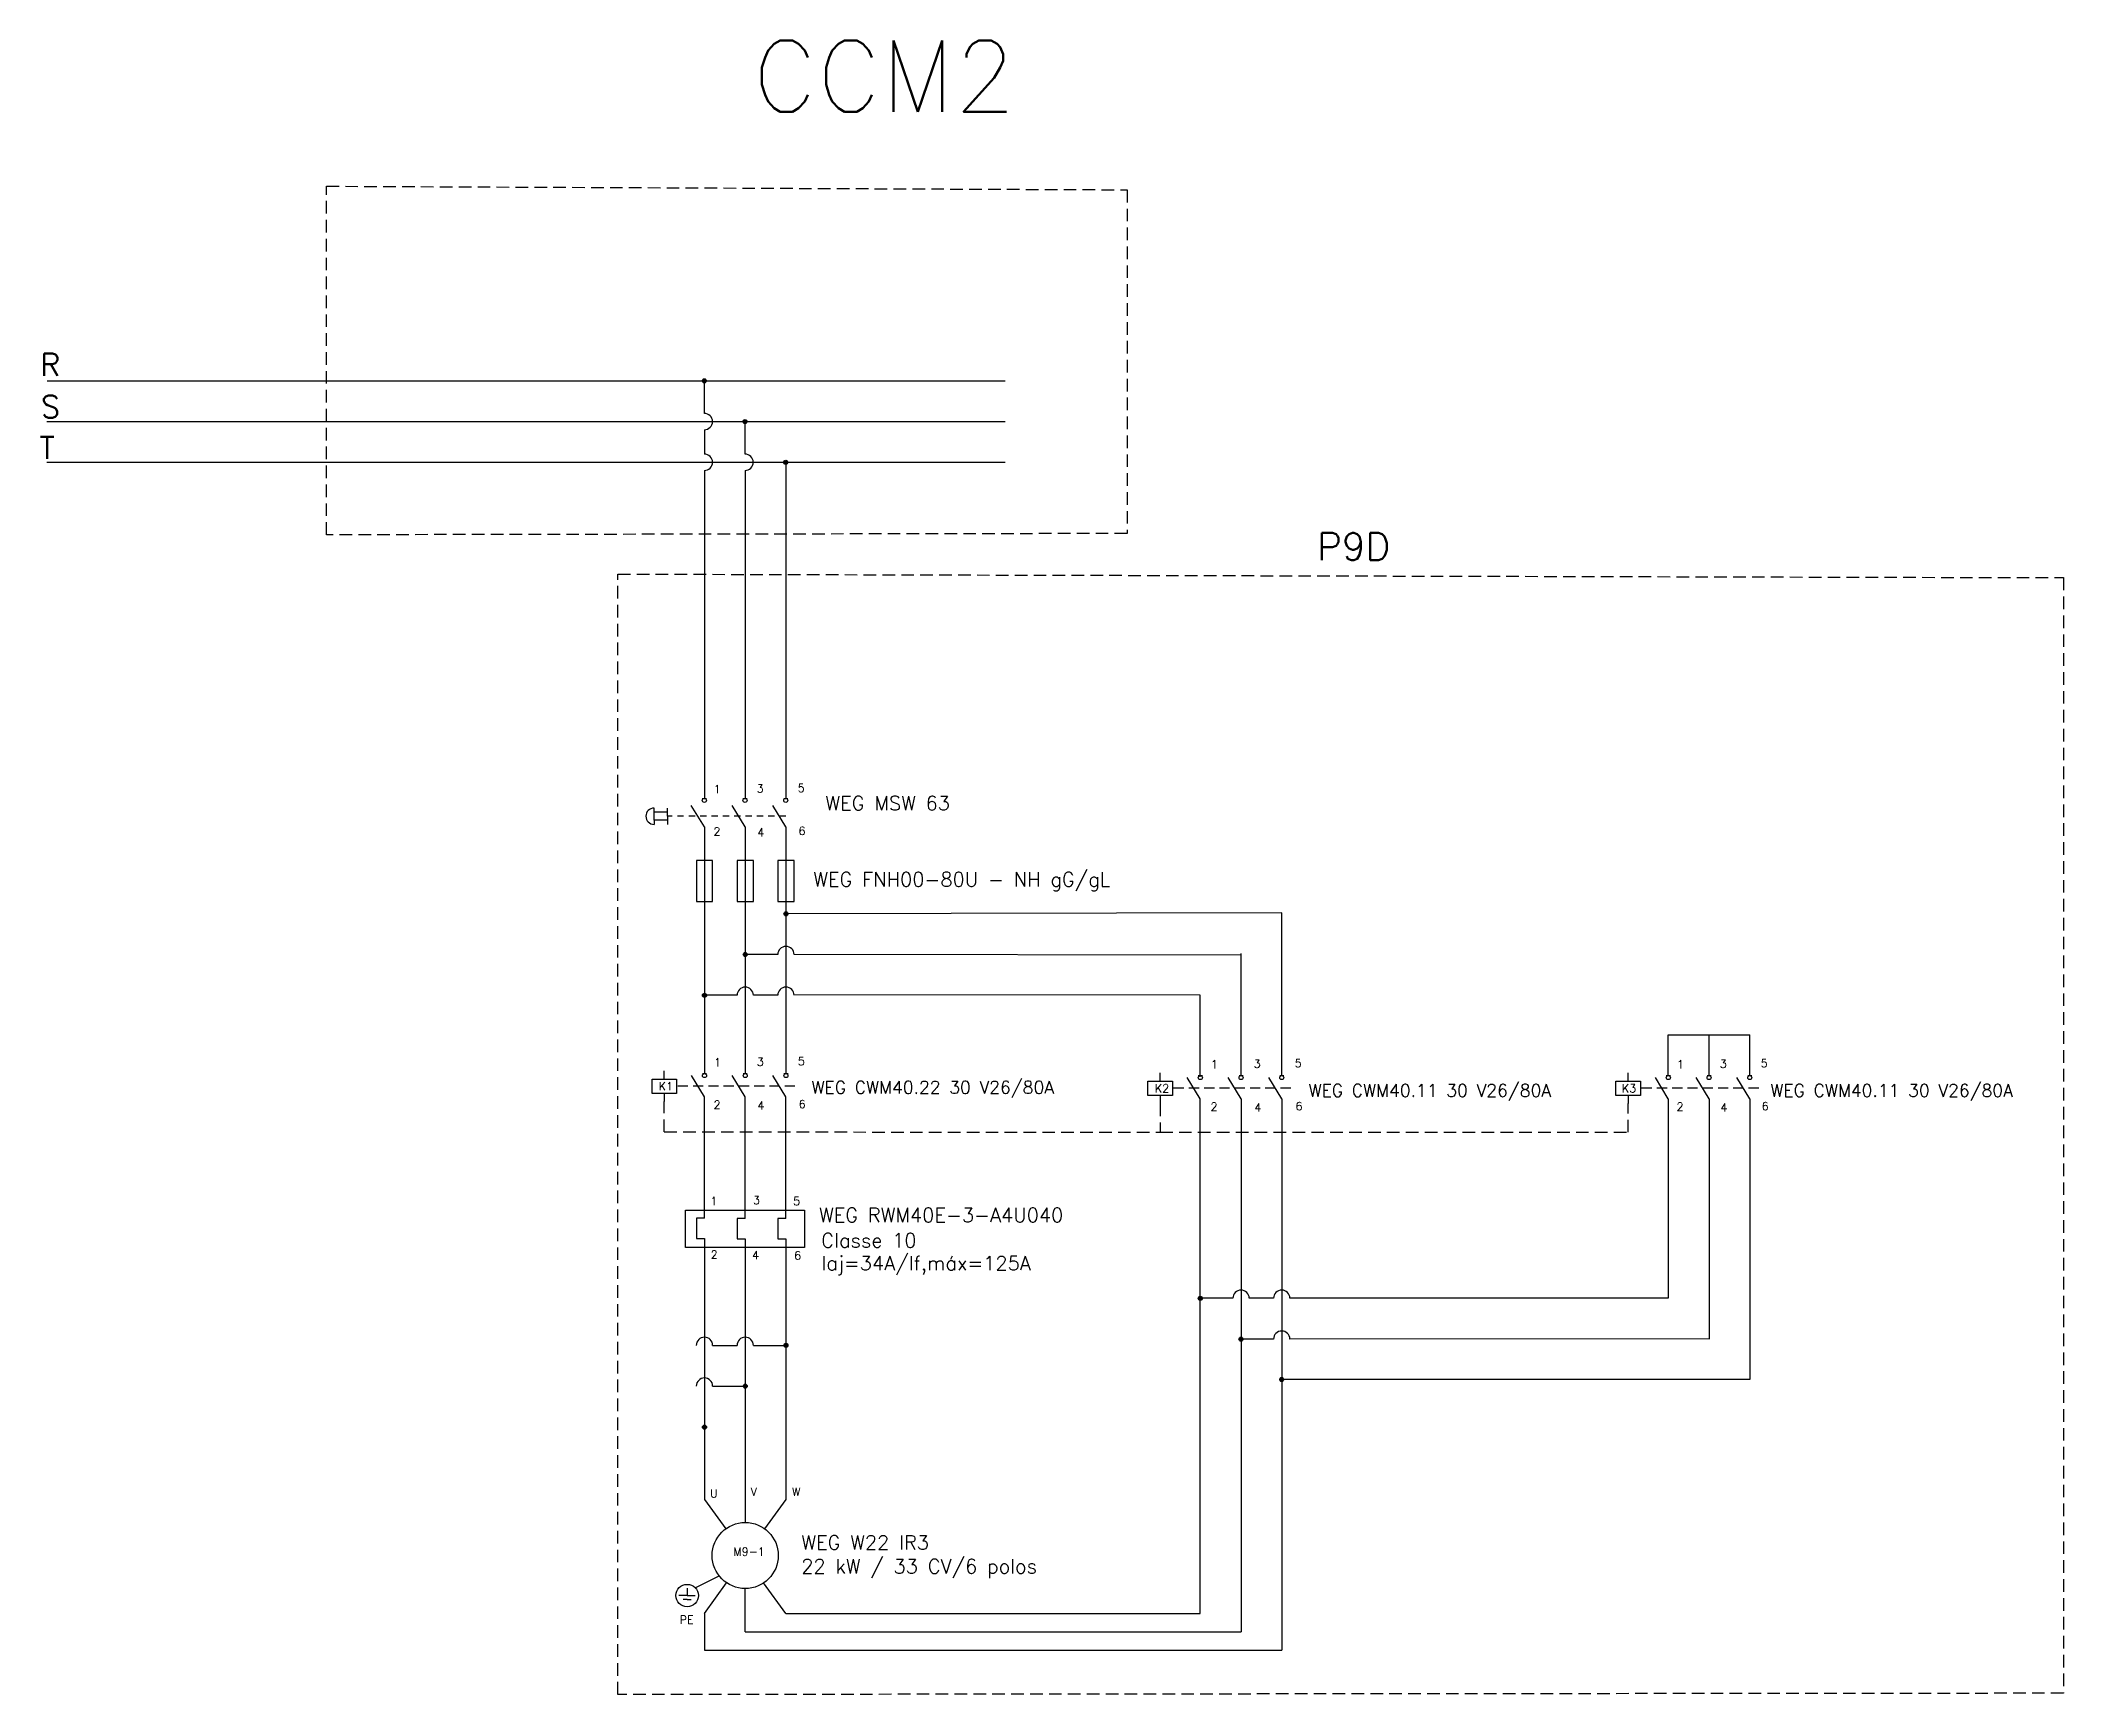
# Model space of a CAD drawing. Extents: x -543 to 641, y -96 to 322.
# Drawn here: x 5.21 to 45.34, y 117.46 to 150.28 of the extents above; entities that cross this region are included whole.
import ezdxf

# ---------------------------------------------------------------- set-up
doc = ezdxf.new("R2010")
doc.units = 0
doc.header["$MEASUREMENT"] = 0
doc.linetypes.add('DASHED2', pattern=[0.375, 0.25, -0.125])
doc.linetypes.add('HIDDEN', pattern=[0.375, 0.25, -0.125])
for name, color, linetype in [('_COTAS', 4, 'Continuous'), ('ELET_TRIFILAR_TEXTO', 4, 'Continuous'), ('Eletrocalha', 7, 'Continuous'), ('INTERTRAVAMENTO', 6, 'HIDDEN')]:
    doc.layers.add(name, color=color, linetype=linetype)
doc.layers.add('ELET_TRIFILAR_DESENHO', color=5, linetype='Continuous', plot=False)
doc.styles.add('ROMANS', font='romans')

msp = doc.modelspace()

# ---------------------------------------------------------------- texts
at = {"layer": 'ELET_TRIFILAR_TEXTO', "style": 'ROMANS'}
for s, height, p in [('CCM2', 1.4139, (19.341, 148.867)), ('P9D', 0.5457, (30.537, 139.966)), ('WEG MSW 63      ', 0.28277, (20.78, 135.004)), ('WEG FNH00-80U - NH gG/gL  ', 0.28277, (20.54, 133.491)), ('WEG CWM40.22 30 V26/80A', 0.25, (20.505, 129.381)), ('WEG CWM40.11 30 V26/80A', 0.25, (30.365, 129.32)), ('WEG CWM40.11 30 V26/80A', 0.25, (39.526, 129.32)), ('WEG RWM40E-3-A4U040    ', 0.28277, (20.653, 126.829)), ('Iaj=34A/If,máx=125A ', 0.28277, (20.699, 125.875)), ('WEG W22 IR3', 0.28277, (20.303, 120.331)), ('22 kW / 33 CV/6 polos', 0.28277, (20.302, 119.86))]:
    msp.add_text(s, height=height, dxfattribs=at).set_placement(p)
at = {"layer": 'ELET_TRIFILAR_TEXTO', "linetype": 'Continuous', "attachment_point": 1, "style": 'ROMANS'}
for s, width, heights, insert, char_height in [('R', 0.45782, [0.385], (5.205, 144.068), 0.441), ('S', 0.45782, [0.385], (5.219, 143.234), 0.441), ('T', 0.45782, [0.385], (5.191, 142.417), 0.441), ('K1', 0.45782, [0.385], (17.473, 129.608), 0.1616), ('K2', 0.45782, [0.385], (27.317, 129.567), 0.1616), ('K3', 0.45782, [0.385], (36.581, 129.567), 0.1616), ('U', 0.45782, [0.385], (18.491, 121.525), 0.162), ('V', 0.45782, [0.385], (19.298, 121.559), 0.162), ('W', 0.45782, [0.385], (20.118, 121.559), 0.162), ('M9-1', 0.51858, [0.563], (18.954, 120.372), 0.1616), ('PE', 0.45782, [0.385], (17.889, 119.021), 0.1616)]:
    msp.add_mtext_dynamic_manual_height_columns(s, width=width, gutter_width=2.793, heights=heights, dxfattribs=dict(at, insert=insert, char_height=char_height))
at = {"layer": 'ELET_TRIFILAR_TEXTO', "linetype": 'Continuous', "insert": (20.697, 126.609), "char_height": 0.28277, "width": 5.65415, "attachment_point": 1, "style": 'ROMANS'}
msp.add_mtext('Classe 10     ', dxfattribs=at)

# ---------------------------------------------------------------- blocks, each defined once
blk = doc.blocks.new('Fusíveis')
at = {"layer": 'ELET_TRIFILAR_DESENHO', "linetype": 'Continuous'}
for p, q in [((143.684, 121.383), (143.484, 121.383)), ((143.484, 121.383), (143.484, 120.383)), ((143.884, 121.383), (143.684, 121.383)), ((143.884, 120.383), (143.884, 121.383)), ((144.684, 121.383), (144.484, 121.383)), ((144.484, 121.383), (144.484, 120.383)), ((144.884, 121.383), (144.684, 121.383)), ((144.884, 120.383), (144.884, 121.383)), ((145.684, 121.383), (145.484, 121.383)), ((145.484, 121.383), (145.484, 120.383)), ((145.884, 121.383), (145.684, 121.383)), ((145.884, 120.383), (145.884, 121.383)), ((143.484, 120.383), (143.884, 120.383)), ((144.484, 120.383), (144.884, 120.383)), ((145.484, 120.383), (145.884, 120.383))]:
    blk.add_line(p, q, dxfattribs=at)
blk = doc.blocks.new('Contator')
at = {"layer": 'ELET_TRIFILAR_DESENHO', "linetype": 'Continuous'}
for p, q in [((150.054, 111.998), (150.054, 112.198)), ((151.04, 111.562), (150.721, 112.083)), ((150.99, 112.133), (151.091, 112.133)), ((152.04, 111.562), (151.721, 112.083)), ((151.99, 112.133), (152.091, 112.133)), ((153.04, 111.562), (152.721, 112.083)), ((152.99, 112.133), (153.091, 112.133)), ((150.054, 111.646), (150.054, 111.446))]:
    blk.add_line(p, q, dxfattribs=at)
at = {"layer": 'ELET_TRIFILAR_DESENHO', "linetype": 'DASHED2'}
blk.add_line((153.26, 111.822), (150.354, 111.822), dxfattribs=at)
at = {"layer": 'ELET_TRIFILAR_DESENHO', "linetype": 'Continuous'}
blk.add_lwpolyline([(149.754, 111.998), (150.354, 111.998), (150.354, 111.646), (149.754, 111.646)], close=True, dxfattribs=at)
for centre in [(151.04, 112.083), (152.04, 112.083), (153.04, 112.083)]:
    blk.add_circle(centre, 0.05, dxfattribs=at)
blk = doc.blocks.new('Rele Termico')
at = {"layer": 'ELET_TRIFILAR_DESENHO', "linetype": 'Continuous'}
for p, q in [((151.04, 108.823), (150.84, 108.823)), ((150.84, 108.823), (150.84, 108.323)), ((152.04, 108.811), (151.84, 108.811)), ((151.84, 108.811), (151.84, 108.311)), ((153.04, 108.811), (152.84, 108.811)), ((152.84, 108.811), (152.84, 108.311)), ((150.84, 108.323), (151.04, 108.323)), ((151.84, 108.311), (152.04, 108.311)), ((152.84, 108.311), (153.04, 108.311))]:
    blk.add_line(p, q, dxfattribs=at)
blk.add_lwpolyline([(150.573, 109.022), (153.495, 109.022), (153.495, 108.102), (150.573, 108.102)], close=True, dxfattribs=at)
blk = doc.blocks.new('Nome - Contatos')
at = {"layer": 'ELET_TRIFILAR_TEXTO', "linetype": 'Continuous', "char_height": 0.2, "attachment_point": 1, "style": 'ROMANS'}
for s, insert in [('3', (143.513, 124.19)), ('5', (144.518, 124.204)), ('1', (142.46, 124.177)), ('2', (142.451, 123.136)), ('4', (143.528, 123.114)), ('6', (144.54, 123.15))]:
    blk.add_mtext_dynamic_manual_height_columns(s, width=0.31166, gutter_width=1.901, heights=[0.262], dxfattribs=dict(at, insert=insert))
blk = doc.blocks.new('Nome - Termico')
at = {"layer": 'ELET_TRIFILAR_TEXTO', "linetype": 'Continuous', "char_height": 0.2, "attachment_point": 1, "style": 'ROMANS'}
for s, insert in [('1', (149.774, 110.74)), ('3', (150.822, 110.762)), ('5', (151.809, 110.74)), ('2', (149.782, 109.425)), ('4', (150.799, 109.41)), ('6', (151.832, 109.402))]:
    blk.add_mtext_dynamic_manual_height_columns(s, width=0.31166, gutter_width=1.901, heights=[0.262], dxfattribs=dict(at, insert=insert))

# ---------------------------------------------------------------- hatches: boundary and pattern name
at = {"layer": 'ELET_TRIFILAR_DESENHO', "linetype": 'Continuous'}
h = msp.add_hatch(color=256, dxfattribs=at)
h.dxf.hatch_style = 1
h.paths.add_polyline_path([(18.419, 143.526, 1), (18.338, 143.526, 1)])
h = msp.add_hatch(color=256, dxfattribs=at)
h.dxf.hatch_style = 1
h.paths.add_polyline_path([(19.227, 142.718, 1), (19.146, 142.718, 1)])
h = msp.add_hatch(color=256, dxfattribs=at)
h.dxf.hatch_style = 1
h.paths.add_polyline_path([(19.954, 141.91), (20.035, 141.91, 1)])
h.paths.add_polyline_path([(19.994, 141.91), (19.994, 141.87, 0.414214), (20.035, 141.91)])
h.paths.add_polyline_path([(19.994, 141.87), (19.994, 141.91), (19.954, 141.91, 0.414214)])
h = msp.add_hatch(color=256, dxfattribs=at)
h.dxf.hatch_style = 1
h.paths.add_polyline_path([(20.038, 132.949, 1), (19.957, 132.949, 1)])
h = msp.add_hatch(color=256, dxfattribs=at)
h.dxf.hatch_style = 1
h.paths.add_polyline_path([(19.23, 132.141, 1), (19.149, 132.141, 1)])
h = msp.add_hatch(color=256, dxfattribs=at)
h.dxf.hatch_style = 1
h.paths.add_polyline_path([(18.422, 131.333, 1), (18.341, 131.333, 1)])
h = msp.add_hatch(color=256, dxfattribs=at)
h.dxf.hatch_style = 1
h.paths.add_polyline_path([(28.258, 125.319, 1), (28.177, 125.319, 1)])
h = msp.add_hatch(color=256, dxfattribs=at)
h.dxf.hatch_style = 1
h.paths.add_polyline_path([(19.957, 124.384, -1), (20.038, 124.384, -1)])
h = msp.add_hatch(color=256, dxfattribs=at)
h.dxf.hatch_style = 1
h.paths.add_polyline_path([(29.066, 124.508, 1), (28.985, 124.508, 1)])
h = msp.add_hatch(color=256, dxfattribs=at)
h.dxf.hatch_style = 1
h.paths.add_polyline_path([(19.23, 123.576, 1), (19.149, 123.576, 1)])
h = msp.add_hatch(color=256, dxfattribs=at)
h.dxf.hatch_style = 1
h.paths.add_polyline_path([(29.874, 123.707, 1), (29.793, 123.707, 1)])
h = msp.add_hatch(color=256, dxfattribs=at)
h.dxf.hatch_style = 1
h.paths.add_polyline_path([(18.422, 122.762, 1), (18.341, 122.762, 1)])

# ---------------------------------------------------------------- linework, layer by layer
for p, q in [((5.343, 143.526), (12.719, 143.526)), ((12.719, 143.526), (24.349, 143.526)), ((18.379, 142.88), (18.379, 143.526)), ((5.336, 142.718), (12.719, 142.718)), ((12.719, 142.718), (24.349, 142.718)), ((18.379, 142.556), (18.379, 142.072)), ((19.186, 142.072), (19.186, 142.718)), ((5.336, 141.91), (12.719, 141.91)), ((12.719, 141.91), (24.349, 141.91)), ((18.379, 141.748), (18.379, 139.263)), ((19.186, 141.748), (19.186, 139.241)), ((19.994, 141.91), (19.994, 139.263)), ((18.379, 139.263), (18.379, 135.24)), ((19.994, 139.263), (19.994, 135.24)), ((19.186, 139.241), (19.186, 135.24)), ((18.379, 134.676), (18.121, 135.096)), ((18.338, 135.24), (18.42, 135.24)), ((19.186, 134.676), (18.928, 135.096)), ((19.146, 135.24), (19.227, 135.24)), ((19.994, 134.676), (19.736, 135.096)), ((19.954, 135.24), (20.035, 135.24)), ((18.379, 134.676), (18.382, 129.778)), ((19.186, 134.676), (19.19, 129.778)), ((19.994, 134.676), (19.997, 129.778)), ((19.19, 126.905), (19.19, 129.317)), ((19.997, 126.905), (19.997, 129.317)), ((18.382, 126.506), (18.382, 122.271)), ((19.19, 126.496), (19.19, 121.814)), ((19.997, 126.496), (19.997, 122.271)), ((18.382, 122.271), (18.382, 121.328)), ((19.997, 122.271), (19.997, 121.328)), ((19.19, 121.814), (19.19, 120.87)), ((18.382, 121.328), (18.804, 120.745)), ((19.997, 121.328), (19.575, 120.745)), ((18.2, 119.571), (18.672, 119.812)), ((18.382, 119.062), (18.819, 119.673)), ((19.997, 119.062), (19.554, 119.67)), ((18.038, 119.42), (17.875, 119.42)), ((18.038, 119.344), (17.956, 119.344)), ((18.038, 119.564), (18.038, 119.42)), ((18.038, 119.42), (18.2, 119.42)), ((18.038, 119.344), (18.119, 119.344)), ((19.19, 118.698), (19.191, 119.559))]:
    msp.add_line(p, q, dxfattribs=at)
at = {"layer": 'ELET_TRIFILAR_DESENHO', "color": 254, "linetype": 'Continuous', "true_color": 0xcecce6}
for p, q in [((17.381, 134.967), (17.381, 135.048)), ((17.647, 134.967), (17.381, 134.967)), ((17.381, 134.805), (17.381, 134.967)), ((17.647, 134.886), (17.647, 135.048)), ((17.647, 134.886), (17.647, 134.724)), ((17.647, 134.805), (17.381, 134.805)), ((17.381, 134.805), (17.381, 134.724))]:
    msp.add_line(p, q, dxfattribs=at)
at = {"layer": 'ELET_TRIFILAR_DESENHO', "color": 254, "linetype": 'DASHED2', "ltscale": 0.5, "true_color": 0xcecce6}
msp.add_line((19.994, 134.886), (17.647, 134.886), dxfattribs=at)
at = {"layer": 'ELET_TRIFILAR_DESENHO', "linetype": 'HIDDEN'}
for points in [[(10.883, 147.388), (26.767, 147.317), (26.767, 140.496), (10.883, 140.47)], [(16.663, 139.691), (45.342, 139.62), (45.342, 117.481), (16.663, 117.455)]]:
    msp.add_lwpolyline(points, close=True, dxfattribs=at)
at = {"layer": 'ELET_TRIFILAR_DESENHO', "linetype": 'Continuous'}
for points in [[(29.833, 132.97), (19.997, 132.949)], [(29.833, 129.738), (29.833, 132.97)], [(19.836, 132.141), (19.19, 132.141)], [(29.025, 132.131), (20.159, 132.141)], [(29.025, 129.738), (29.025, 132.162)], [(19.028, 131.333), (18.382, 131.333)], [(19.836, 131.333), (19.351, 131.333)], [(28.218, 129.717), (28.218, 131.333), (20.159, 131.342)], [(37.502, 129.738), (37.502, 130.546), (39.118, 130.546)], [(38.31, 129.738), (38.31, 130.546)], [(39.118, 129.738), (39.118, 130.546)], [(18.382, 126.91), (18.382, 129.317)], [(19.997, 119.062), (28.218, 119.062), (28.218, 129.277)], [(29.025, 129.277), (29.025, 118.698)], [(29.833, 129.277), (29.833, 118.335)], [(37.502, 129.277), (37.502, 125.319)], [(38.31, 129.277), (38.31, 124.508)], [(39.118, 129.277), (39.118, 123.707)], [(28.864, 125.319), (28.218, 125.319)], [(29.672, 125.319), (29.187, 125.319)], [(37.502, 125.319), (29.995, 125.319)], [(29.672, 124.508), (29.025, 124.508)], [(38.31, 124.517), (29.995, 124.508)], [(18.543, 124.384), (19.028, 124.384)], [(19.351, 124.384), (19.997, 124.384)], [(39.118, 123.707), (29.833, 123.707)], [(18.543, 123.576), (19.19, 123.576)], [(18.382, 119.062), (18.382, 118.335), (29.833, 118.336)], [(19.19, 118.698), (29.025, 118.698)]]:
    msp.add_lwpolyline(points, dxfattribs=at)
for centre, radius in [((18.379, 143.526), 0.0404), ((19.186, 142.718), 0.0404), ((19.994, 141.91), 0.0404), ((18.379, 135.199), 0.0404), ((19.186, 135.199), 0.0404), ((19.994, 135.199), 0.0404), ((19.997, 132.949), 0.0404), ((19.19, 132.141), 0.0404), ((18.382, 131.333), 0.0404), ((28.218, 125.319), 0.0404), ((19.997, 124.384), 0.0404), ((29.025, 124.508), 0.0404), ((19.19, 123.576), 0.0404), ((29.833, 123.707), 0.0404), ((18.382, 122.762), 0.0404), ((19.19, 120.215), 0.656), ((18.038, 119.42), 0.222)]:
    msp.add_circle(centre, radius, dxfattribs=at)
for centre, start, end in [((18.379, 142.718), 270, 90), ((18.379, 141.91), 270, 90), ((19.186, 141.91), 270, 90), ((19.997, 132.141), 0, 180), ((19.19, 131.333), 0, 180), ((19.997, 131.333), 0, 180), ((29.025, 125.319), 0, 180), ((29.833, 125.319), 0, 180), ((18.382, 124.384), 0, 180), ((19.19, 124.384), 0, 180), ((29.833, 124.508), 0, 180), ((18.382, 123.576), 0, 180)]:
    msp.add_arc(centre, 0.162, start, end, dxfattribs=at)
at = {"layer": 'ELET_TRIFILAR_DESENHO', "color": 254, "linetype": 'Continuous', "true_color": 0xcecce6}
msp.add_arc((17.381, 134.886), 0.162, 90, 270, dxfattribs=at)
at = {"layer": 'Eletrocalha', "color": 6, "linetype": 'DASHED2'}
for points in [[(27.421, 129.184), (27.421, 128.618), (36.703, 128.613), (36.706, 129.184)], [(17.585, 128.62), (17.585, 128.62), (27.421, 128.618), (27.421, 128.618)]]:
    msp.add_lwpolyline(points, dxfattribs=at)
at = {"layer": 'INTERTRAVAMENTO', "linetype": 'HIDDEN'}
msp.add_line((17.585, 128.62), (17.585, 129.223), dxfattribs=at)

# ---------------------------------------------------------------- block references
at = {"layer": '_COTAS', "linetype": 'Continuous', "xscale": 0.8079180569963671, "yscale": 0.8079180569963671, "zscale": 0.8079180569963671}
for name, p in [('Nome - Contatos', (-96.529, 35.18)), ('Nome - Contatos', (-96.526, 29.759)), ('Nome - Contatos', (-86.669, 29.719)), ('Nome - Contatos', (-77.424, 29.719)), ('Nome - Termico', (-102.507, 37.861))]:
    msp.add_blockref(name, p, dxfattribs=at)
at = {"layer": 'ELET_TRIFILAR_DESENHO', "linetype": 'Continuous', "xscale": 0.8079180569963671, "yscale": 0.8079180569963671, "zscale": 0.8079180569963671}
for name, p in [('Fusíveis', (-97.703, 35.937)), ('Contator', (-103.646, 39.184)), ('Contator', (-93.81, 39.145)), ('Contator', (-84.526, 39.145)), ('Rele Termico', (-103.646, 38.99))]:
    msp.add_blockref(name, p, dxfattribs=at)

msp.set_redraw_order([(e.dxf.handle, doc.entitydb.next_handle()) for e in msp.query("TEXT MTEXT ATTDEF DIMENSION ARC_DIMENSION")])  # texts and dimensions are drawn at this point

doc.saveas('drawing.dxf')
